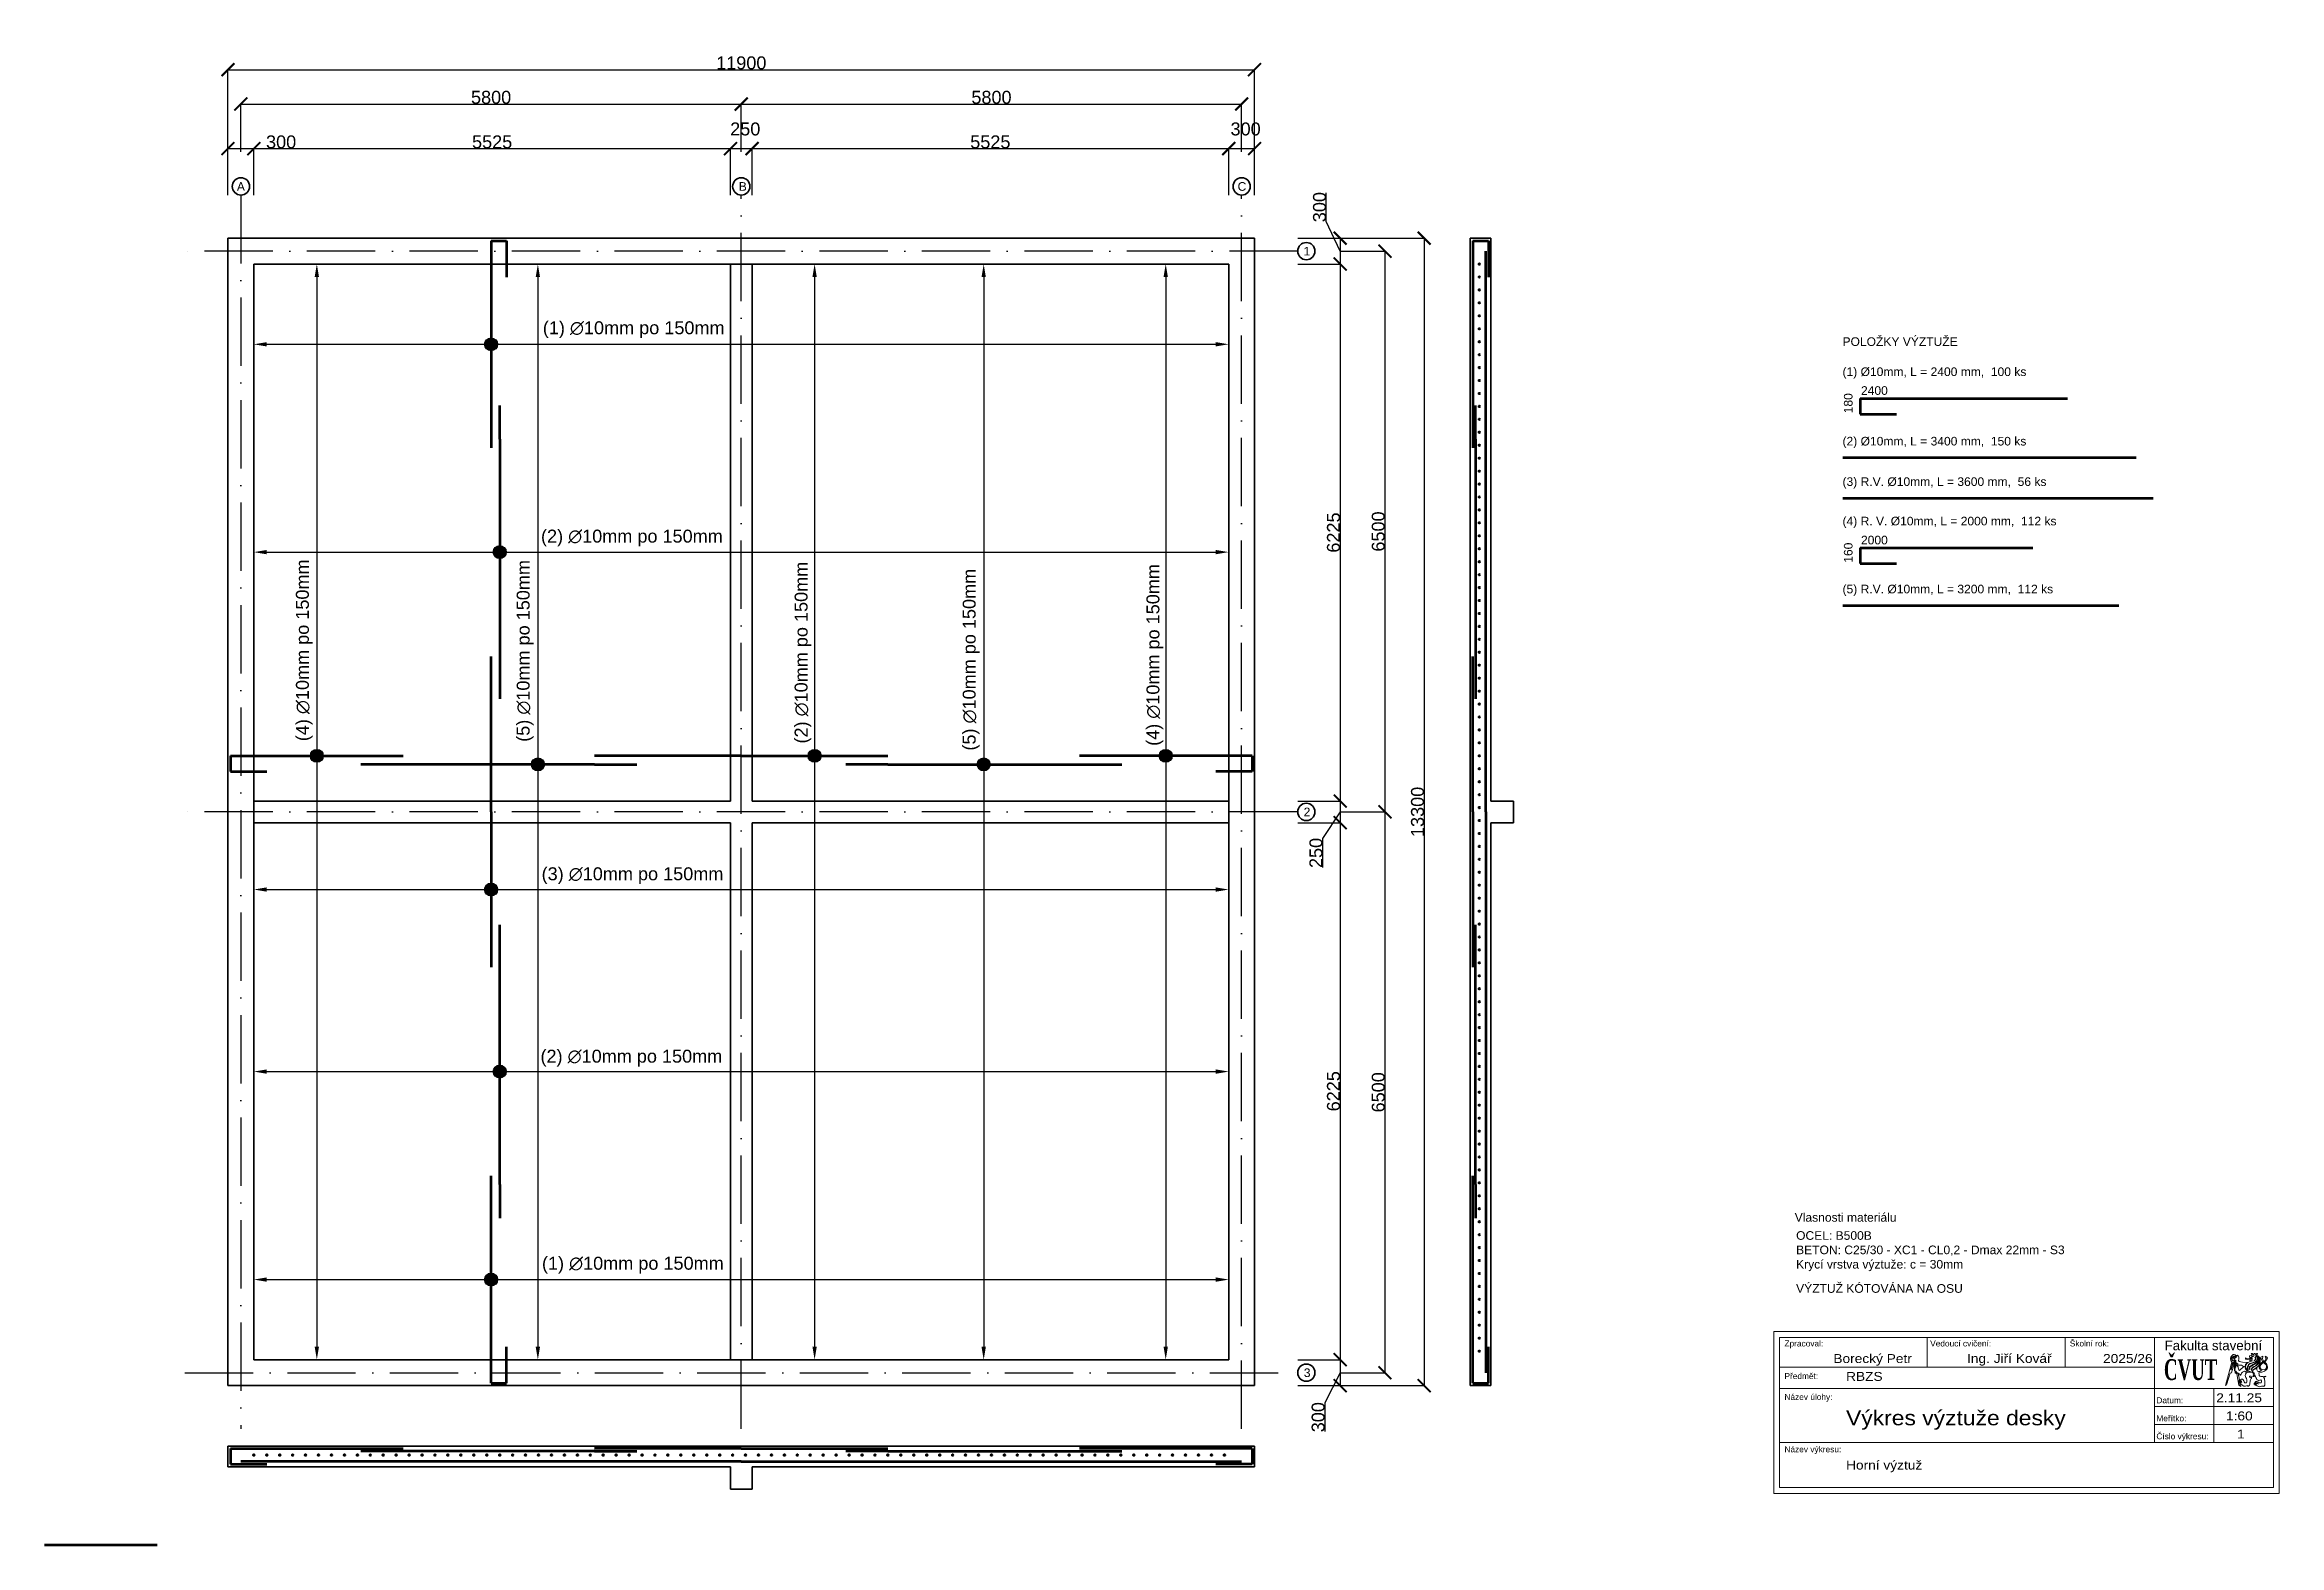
# Paper-space layout 'Rozvržení1' of a CAD drawing. Header units: millimetres. Extents: x -1303 to 24600, y 0 to 17394.
# The model-space entities are those that its viewports show. They can reach past a viewport. Long polylines and large blocks are cut down to what shows.
import ezdxf
from ezdxf.enums import TextEntityAlignment as Align

# ---------------------------------------------------------------- set-up
doc = ezdxf.new("R2010")
doc.units = ezdxf.units.MM
doc.linetypes.add('ACAD_ISO10W100', pattern=[18, 12, -3, 0, -3])
for name, color, linetype in [('kóty', 210, 'Continuous'), ('osy', 7, 'ACAD_ISO10W100'), ('ramecek', 80, 'Continuous')]:
    doc.layers.add(name, color=color, linetype=linetype)
for name, color, linetype, lineweight in [('obrys budovi', 7, 'Continuous', 35), ('TENKÁ PLNÁ ČÁRA', 7, 'Continuous', 18), ('Texty', 7, 'Continuous', 15), ('VELMI TLUSTÁ PLNÁ ČÁRA', 1, 'Continuous', 70), ('výztuž', 10, 'Continuous', 70)]:
    doc.layers.add(name, color=color, linetype=linetype, lineweight=lineweight)
doc.layers.get('ramecek').off()
doc.styles.add('osy', font='arial.ttf', dxfattribs={"height": 100})
doc.styles.add('POPIS', font='arial.ttf')
doc.styles.add('SE-STINEM', font='timesbd.ttf')
doc.styles.get("Standard").update_dxf_attribs({"font": 'arial.ttf'})
doc.dimstyles.new('kotyyy', dxfattribs={"dimtxt": 150, "dimasz": 150, "dimexe": 1.25, "dimexo": 500, "dimtad": 1, "dimtxsty": 'Standard', "dimblk": 'ARCHTICK', "dimcen": 2.5, "dimadec": 0, "dimazin": 0, "dimtfac": 1, "dimtmove": 0, "dimatfit": 3, "dimldrblk": 'ARCHTICK', "dimfxl": 1, "dimarcsym": 0})
doc.dimstyles.new('OZNACENI VYZTUZI', dxfattribs={"dimtxt": 150, "dimasz": 150, "dimexe": 1.25, "dimexo": 500, "dimtad": 1, "dimtxsty": 'Standard', "dimcen": 2.5, "dimadec": 0, "dimazin": 0, "dimtfac": 1, "dimtmove": 0, "dimatfit": 3, "dimldrblk": 'ARCHTICK', "dimfxl": 1, "dimarcsym": 0})

psp = doc.layouts.new('Rozvržení1')

# ---------------------------------------------------------------- texts
at = {"layer": 'TENKÁ PLNÁ ČÁRA', "char_height": 100, "attachment_point": 1}
for s, width, heights, insert in [('POLOŽKY VÝZTUŽE', 3479.81, [0], (19537, 14002)), ('(1) %%C10mm, L = 2400 mm,  100 ks ', 2731.23, [142], (19537, 13653)), ('2400', 205.24, [158], (19751, 13435)), ('(2) %%C10mm, L = 3400 mm,  150 ks ', 2387.06, [123], (19537, 12848)), ('(3) R.V. %%C10mm, L = 3600 mm,  56 ks ', 2687.57, [135], (19537, 12379)), ('(4) R. V. %%C10mm, L = 2000 mm,  112 ks ', 2708.21, [194], (19537, 11922)), ('2000', 205.24, [158], (19751, 11702)), ('(5) R.V. %%C10mm, L = 3200 mm,  112 ks ', 2687.57, [135], (19537, 11134)), ('\\A1;\\pxi-3,l4,t4;OCEL: B500B\\PBETON: C25/30 - XC1 - CL0,2 - Dmax 22mm - S3\\PKrycí vrstva výztuže: c = 30mm', 3815.22, [489], (18899, 3641)), ('\\A1;\\pxi-3,l4,t4;VÝZTUŽ KÓTOVÁNA NA OSU', 3815.22, [0], (18899, 3027))]:
    psp.add_mtext_dynamic_manual_height_columns(s, width=width, gutter_width=12.5, heights=heights, dxfattribs=dict(at, insert=insert))
at = {"layer": 'TENKÁ PLNÁ ČÁRA', "char_height": 100, "attachment_point": 1, "rotation": 90}
for s, insert in [('180', (19553, 13121)), ('160', (19553, 11389))]:
    psp.add_mtext_dynamic_manual_height_columns(s, width=205.24, gutter_width=12.5, heights=[158], dxfattribs=dict(at, insert=insert))
at = {"layer": 'Texty', "style": 'POPIS'}
for s, height, p in [('Zpracoval:', 69, (18864, 2305)), ('Vedoucí cvičení:', 68.95, (20553, 2305)), ('Školní rok:', 68.95, (22171, 2305)), ('Předmět:', 69, (18864, 1927)), ('Název úlohy:', 68.95, (18864, 1685)), ('Datum:', 69, (23175, 1646)), ('Číslo výkresu:', 68.95, (23175, 1229)), ('Meřítko:', 69, (23175, 1437)), ('Název výkresu:', 68.95, (18864, 1078))]:
    psp.add_text(s, height=height, dxfattribs=at).set_placement(p)
psp.add_text('Fakulta stavební', height=110.32, dxfattribs=at).set_placement((23836, 2261), align=Align.CENTER)
at = {"layer": 'Texty', "style": 'POPIS', "width": 1.1}
for s, height, p in [('Borecký Petr', 103.43, (19431, 2113)), ('Ing. Jiří Kovář', 103.43, (20980, 2114)), ('2025/26', 103.4, (22557, 2114)), ('RBZS', 103.4, (19578, 1906)), ('Výkres výztuže desky', 172.38, (19578, 1391)), ('2.11.25', 103.4, (23869, 1658)), ('1:60', 103.4, (23982, 1448)), ('1', 103, (24111, 1238)), ('Horní výztuž', 103.43, (19578, 878))]:
    psp.add_text(s, height=height, dxfattribs=at).set_placement(p)
at = {"layer": 'Texty', "style": 'SE-STINEM', "width": 0.6}
psp.add_text('ČVUT', height=241.3, dxfattribs=at).set_placement((23572, 1916), align=Align.CENTER)
at = {"layer": 'Texty', "color": 1, "insert": (18983, 3851), "char_height": 100, "attachment_point": 1}
psp.add_mtext_dynamic_manual_height_columns('Vlasnosti materiálu', width=3479.81, gutter_width=12.5, heights=[0], dxfattribs=at)

msp = doc.modelspace()

# ---------------------------------------------------------------- texts
at = {"layer": 'obrys budovi', "char_height": 100, "attachment_point": 1, "style": 'osy'}
for s, insert in [('A', (103.16, 13949.483)), ('B', (5920.682, 13949.483)), ('C', (11703.16, 13949.483)), ('1', (12467.275, 13199.483)), ('2', (12468.629, 6699.483)), ('3', (12470.751, 199.483))]:
    msp.add_mtext_dynamic_manual_height_columns(s, width=182.34185, gutter_width=500, heights=[0], dxfattribs=dict(at, insert=insert))

# ---------------------------------------------------------------- blocks, each defined once
blk = doc.blocks.new('_ArchTick')
at = {"color": 0, "linetype": 'ByBlock', "const_width": 0.15}
blk.add_lwpolyline([(-0.5, -0.5), (0.5, 0.5)], dxfattribs=at)
blk = doc.blocks.new('*D4')
at = {"layer": 'Defpoints', "color": 0, "transparency": 16777216}
for p in [(300, 14338), (0, 13300), (300, 13300)]:
    blk.add_point(p, dxfattribs=at)
at = {"layer": 'kóty', "color": 0, "lineweight": -2, "transparency": 16777216}
for p, q in [((0, 13800), (0, 14339)), ((0, 14338), (300, 14338)), ((300, 13800), (300, 14339)), ((300, 14338), (782, 14338))]:
    blk.add_line(p, q, dxfattribs=at)
at = {"layer": 'kóty', "color": 0, "lineweight": -2, "transparency": 16777216, "xscale": 150, "yscale": 150, "zscale": 150, "rotation": 180}
blk.add_blockref('_ArchTick', (0, 14338), dxfattribs=at)
at = {"layer": 'kóty', "color": 0, "lineweight": -2, "transparency": 16777216, "xscale": 150, "yscale": 150, "zscale": 150}
blk.add_blockref('_ArchTick', (300, 14338), dxfattribs=at)
at = {"layer": 'kóty', "color": 0, "transparency": 16777216, "insert": (616, 14415), "char_height": 150, "attachment_point": 5}
blk.add_mtext('300', dxfattribs=at)
blk = doc.blocks.new('*D5')
at = {"layer": 'Defpoints', "color": 0, "transparency": 16777216}
for p in [(5825, 14338), (300, 13300), (5825, 13300)]:
    blk.add_point(p, dxfattribs=at)
at = {"layer": 'kóty', "color": 0, "lineweight": -2, "transparency": 16777216}
for p, q in [((300, 13800), (300, 14339)), ((300, 14338), (5825, 14338)), ((5825, 13800), (5825, 14339))]:
    blk.add_line(p, q, dxfattribs=at)
at = {"layer": 'kóty', "color": 0, "lineweight": -2, "transparency": 16777216, "xscale": 150, "yscale": 150, "zscale": 150, "rotation": 180}
blk.add_blockref('_ArchTick', (300, 14338), dxfattribs=at)
at = {"layer": 'kóty', "color": 0, "lineweight": -2, "transparency": 16777216, "xscale": 150, "yscale": 150, "zscale": 150}
blk.add_blockref('_ArchTick', (5825, 14338), dxfattribs=at)
at = {"layer": 'kóty', "color": 0, "transparency": 16777216, "insert": (3062, 14415), "char_height": 150, "attachment_point": 5}
blk.add_mtext('5525', dxfattribs=at)
blk = doc.blocks.new('*D6')
at = {"layer": 'Defpoints', "color": 0, "transparency": 16777216}
for p in [(6075, 14338), (5825, 13300), (6075, 13300)]:
    blk.add_point(p, dxfattribs=at)
at = {"layer": 'kóty', "color": 0, "lineweight": -2, "transparency": 16777216}
for p, q in [((5825, 13800), (5825, 14339)), ((5825, 14338), (6075, 14338)), ((6075, 13800), (6075, 14339))]:
    blk.add_line(p, q, dxfattribs=at)
at = {"layer": 'kóty', "color": 0, "lineweight": -2, "transparency": 16777216, "xscale": 150, "yscale": 150, "zscale": 150, "rotation": 180}
blk.add_blockref('_ArchTick', (5825, 14338), dxfattribs=at)
at = {"layer": 'kóty', "color": 0, "lineweight": -2, "transparency": 16777216, "xscale": 150, "yscale": 150, "zscale": 150}
blk.add_blockref('_ArchTick', (6075, 14338), dxfattribs=at)
at = {"layer": 'kóty', "color": 0, "transparency": 16777216, "insert": (5996, 14565), "char_height": 150, "attachment_point": 5}
blk.add_mtext('250', dxfattribs=at)
blk = doc.blocks.new('*D7')
at = {"layer": 'Defpoints', "color": 0, "transparency": 16777216}
for p in [(11600, 14338), (6075, 13300), (11600, 13300)]:
    blk.add_point(p, dxfattribs=at)
at = {"layer": 'kóty', "color": 0, "lineweight": -2, "transparency": 16777216}
for p, q in [((6075, 13800), (6075, 14339)), ((6075, 14338), (11600, 14338)), ((11600, 13800), (11600, 14339))]:
    blk.add_line(p, q, dxfattribs=at)
at = {"layer": 'kóty', "color": 0, "lineweight": -2, "transparency": 16777216, "xscale": 150, "yscale": 150, "zscale": 150, "rotation": 180}
blk.add_blockref('_ArchTick', (6075, 14338), dxfattribs=at)
at = {"layer": 'kóty', "color": 0, "lineweight": -2, "transparency": 16777216, "xscale": 150, "yscale": 150, "zscale": 150}
blk.add_blockref('_ArchTick', (11600, 14338), dxfattribs=at)
at = {"layer": 'kóty', "color": 0, "transparency": 16777216, "insert": (8837, 14415), "char_height": 150, "attachment_point": 5}
blk.add_mtext('5525', dxfattribs=at)
blk = doc.blocks.new('*D8')
at = {"layer": 'Defpoints', "color": 0, "transparency": 16777216}
for p in [(11900, 14338), (11600, 13300), (11900, 13300)]:
    blk.add_point(p, dxfattribs=at)
at = {"layer": 'kóty', "color": 0, "lineweight": -2, "transparency": 16777216}
for p, q in [((11600, 13800), (11600, 14339)), ((11600, 14338), (11900, 14338)), ((11900, 13800), (11900, 14339))]:
    blk.add_line(p, q, dxfattribs=at)
at = {"layer": 'kóty', "color": 0, "lineweight": -2, "transparency": 16777216, "xscale": 150, "yscale": 150, "zscale": 150, "rotation": 180}
blk.add_blockref('_ArchTick', (11600, 14338), dxfattribs=at)
at = {"layer": 'kóty', "color": 0, "lineweight": -2, "transparency": 16777216, "xscale": 150, "yscale": 150, "zscale": 150}
blk.add_blockref('_ArchTick', (11900, 14338), dxfattribs=at)
at = {"layer": 'kóty', "color": 0, "transparency": 16777216, "insert": (11796, 14565), "char_height": 150, "attachment_point": 5}
blk.add_mtext('300', dxfattribs=at)
blk = doc.blocks.new('*D9')
at = {"layer": 'Defpoints', "color": 0, "transparency": 16777216}
for p in [(5950, 14855), (150, 13800), (5950, 13800)]:
    blk.add_point(p, dxfattribs=at)
at = {"layer": 'kóty', "color": 0, "lineweight": -2, "transparency": 16777216}
for p, q in [((150, 14300), (150, 14856)), ((150, 14855), (5950, 14855)), ((5950, 14300), (5950, 14856))]:
    blk.add_line(p, q, dxfattribs=at)
at = {"layer": 'kóty', "color": 0, "lineweight": -2, "transparency": 16777216, "xscale": 150, "yscale": 150, "zscale": 150, "rotation": 180}
blk.add_blockref('_ArchTick', (150, 14855), dxfattribs=at)
at = {"layer": 'kóty', "color": 0, "lineweight": -2, "transparency": 16777216, "xscale": 150, "yscale": 150, "zscale": 150}
blk.add_blockref('_ArchTick', (5950, 14855), dxfattribs=at)
at = {"layer": 'kóty', "color": 0, "transparency": 16777216, "insert": (3050, 14932), "char_height": 150, "attachment_point": 5}
blk.add_mtext('5800', dxfattribs=at)
blk = doc.blocks.new('*D10')
at = {"layer": 'Defpoints', "color": 0, "transparency": 16777216}
for p in [(11750, 14855), (5950, 13800), (11750, 13800)]:
    blk.add_point(p, dxfattribs=at)
at = {"layer": 'kóty', "color": 0, "lineweight": -2, "transparency": 16777216}
for p, q in [((5950, 14300), (5950, 14856)), ((5950, 14855), (11750, 14855)), ((11750, 14300), (11750, 14856))]:
    blk.add_line(p, q, dxfattribs=at)
at = {"layer": 'kóty', "color": 0, "lineweight": -2, "transparency": 16777216, "xscale": 150, "yscale": 150, "zscale": 150, "rotation": 180}
blk.add_blockref('_ArchTick', (5950, 14855), dxfattribs=at)
at = {"layer": 'kóty', "color": 0, "lineweight": -2, "transparency": 16777216, "xscale": 150, "yscale": 150, "zscale": 150}
blk.add_blockref('_ArchTick', (11750, 14855), dxfattribs=at)
at = {"layer": 'kóty', "color": 0, "transparency": 16777216, "insert": (8850, 14932), "char_height": 150, "attachment_point": 5}
blk.add_mtext('5800', dxfattribs=at)
blk = doc.blocks.new('*D11')
at = {"layer": 'Defpoints', "color": 0, "transparency": 16777216}
for p in [(11900, 15253), (0, 13300), (11900, 13300)]:
    blk.add_point(p, dxfattribs=at)
at = {"layer": 'kóty', "color": 0, "lineweight": -2, "transparency": 16777216}
for p, q in [((0, 13800), (0, 15255)), ((0, 15253), (11900, 15253)), ((11900, 13800), (11900, 15255))]:
    blk.add_line(p, q, dxfattribs=at)
at = {"layer": 'kóty', "color": 0, "lineweight": -2, "transparency": 16777216, "xscale": 150, "yscale": 150, "zscale": 150, "rotation": 180}
blk.add_blockref('_ArchTick', (0, 15253), dxfattribs=at)
at = {"layer": 'kóty', "color": 0, "lineweight": -2, "transparency": 16777216, "xscale": 150, "yscale": 150, "zscale": 150}
blk.add_blockref('_ArchTick', (11900, 15253), dxfattribs=at)
at = {"layer": 'kóty', "color": 0, "transparency": 16777216, "insert": (5950, 15331), "char_height": 150, "attachment_point": 5}
blk.add_mtext('11900', dxfattribs=at)
blk = doc.blocks.new('*D12')
at = {"layer": 'Defpoints', "color": 0, "transparency": 16777216}
for p in [(11900, 13000), (11900, 6775), (12892, 6775)]:
    blk.add_point(p, dxfattribs=at)
at = {"layer": 'kóty', "color": 0, "lineweight": -2, "transparency": 16777216}
for p, q in [((12400, 13000), (12894, 13000)), ((12892, 13000), (12892, 6775)), ((12400, 6775), (12894, 6775))]:
    blk.add_line(p, q, dxfattribs=at)
at = {"layer": 'kóty', "color": 0, "lineweight": -2, "transparency": 16777216, "xscale": 150, "yscale": 150, "zscale": 150}
for p, rotation in [((12892, 13000), 90), ((12892, 6775), 270)]:
    blk.add_blockref('_ArchTick', p, dxfattribs=dict(at, rotation=rotation))
at = {"layer": 'kóty', "color": 0, "transparency": 16777216, "insert": (12815, 9888), "char_height": 150, "attachment_point": 5, "rotation": 90}
blk.add_mtext('6225', dxfattribs=at)
blk = doc.blocks.new('*D13')
at = {"layer": 'Defpoints', "color": 0, "transparency": 16777216}
for p in [(11900, 6775), (11900, 6525), (12892, 6525)]:
    blk.add_point(p, dxfattribs=at)
at = {"layer": 'kóty', "color": 0, "lineweight": -2, "transparency": 16777216}
for p, q in [((12400, 6775), (12894, 6775)), ((12892, 6775), (12892, 6525)), ((12400, 6525), (12894, 6525)), ((12892, 6650), (12689, 6341)), ((12689, 6341), (12689, 6007))]:
    blk.add_line(p, q, dxfattribs=at)
at = {"layer": 'kóty', "color": 0, "lineweight": -2, "transparency": 16777216, "xscale": 150, "yscale": 150, "zscale": 150}
for p, rotation in [((12892, 6775), 90), ((12892, 6525), 270)]:
    blk.add_blockref('_ArchTick', p, dxfattribs=dict(at, rotation=rotation))
at = {"layer": 'kóty', "color": 0, "transparency": 16777216, "insert": (12612, 6174), "char_height": 150, "attachment_point": 5, "rotation": 90}
blk.add_mtext('250', dxfattribs=at)
blk = doc.blocks.new('*D14')
at = {"layer": 'Defpoints', "color": 0, "transparency": 16777216}
for p in [(11900, 6525), (11900, 300), (12892, 300)]:
    blk.add_point(p, dxfattribs=at)
at = {"layer": 'kóty', "color": 0, "lineweight": -2, "transparency": 16777216}
for p, q in [((12400, 6525), (12894, 6525)), ((12892, 6525), (12892, 300)), ((12400, 300), (12894, 300))]:
    blk.add_line(p, q, dxfattribs=at)
at = {"layer": 'kóty', "color": 0, "lineweight": -2, "transparency": 16777216, "xscale": 150, "yscale": 150, "zscale": 150}
for p, rotation in [((12892, 6525), 90), ((12892, 300), 270)]:
    blk.add_blockref('_ArchTick', p, dxfattribs=dict(at, rotation=rotation))
at = {"layer": 'kóty', "color": 0, "transparency": 16777216, "insert": (12815, 3412), "char_height": 150, "attachment_point": 5, "rotation": 90}
blk.add_mtext('6225', dxfattribs=at)
blk = doc.blocks.new('*D15')
at = {"layer": 'Defpoints', "color": 0, "transparency": 16777216}
for p in [(11900, 300), (11900, 0), (12892, 0)]:
    blk.add_point(p, dxfattribs=at)
at = {"layer": 'kóty', "color": 0, "lineweight": -2, "transparency": 16777216}
for p, q in [((12400, 300), (12894, 300)), ((12892, 300), (12892, 0)), ((12400, 0), (12894, 0)), ((12892, 150), (12714, -200)), ((12714, -200), (12714, -532))]:
    blk.add_line(p, q, dxfattribs=at)
at = {"layer": 'kóty', "color": 0, "lineweight": -2, "transparency": 16777216, "xscale": 150, "yscale": 150, "zscale": 150}
for p, rotation in [((12892, 300), 90), ((12892, 0), 270)]:
    blk.add_blockref('_ArchTick', p, dxfattribs=dict(at, rotation=rotation))
at = {"layer": 'kóty', "color": 0, "transparency": 16777216, "insert": (12637, -366), "char_height": 150, "attachment_point": 5, "rotation": 90}
blk.add_mtext('300', dxfattribs=at)
blk = doc.blocks.new('*D16')
at = {"layer": 'Defpoints', "color": 0, "transparency": 16777216}
for p in [(11900, 13300), (11900, 13000), (12892, 13000)]:
    blk.add_point(p, dxfattribs=at)
at = {"layer": 'kóty', "color": 0, "lineweight": -2, "transparency": 16777216}
for p, q in [((12730, 13494), (12730, 13826)), ((12892, 13150), (12730, 13494)), ((12400, 13300), (12894, 13300)), ((12892, 13300), (12892, 13000)), ((12400, 13000), (12894, 13000))]:
    blk.add_line(p, q, dxfattribs=at)
at = {"layer": 'kóty', "color": 0, "lineweight": -2, "transparency": 16777216, "xscale": 150, "yscale": 150, "zscale": 150}
for p, rotation in [((12892, 13300), 90), ((12892, 13000), 270)]:
    blk.add_blockref('_ArchTick', p, dxfattribs=dict(at, rotation=rotation))
at = {"layer": 'kóty', "color": 0, "transparency": 16777216, "insert": (12653, 13660), "char_height": 150, "attachment_point": 5, "rotation": 90}
blk.add_mtext('300', dxfattribs=at)
blk = doc.blocks.new('*D17')
at = {"layer": 'Defpoints', "color": 0, "transparency": 16777216}
for p in [(12400, 13150), (12400, 6650), (13411, 6650)]:
    blk.add_point(p, dxfattribs=at)
at = {"layer": 'kóty', "color": 0, "lineweight": -2, "transparency": 16777216}
for p, q in [((12900, 13150), (13412, 13150)), ((13411, 13150), (13411, 6650)), ((12900, 6650), (13412, 6650))]:
    blk.add_line(p, q, dxfattribs=at)
at = {"layer": 'kóty', "color": 0, "lineweight": -2, "transparency": 16777216, "xscale": 150, "yscale": 150, "zscale": 150}
for p, rotation in [((13411, 13150), 90), ((13411, 6650), 270)]:
    blk.add_blockref('_ArchTick', p, dxfattribs=dict(at, rotation=rotation))
at = {"layer": 'kóty', "color": 0, "transparency": 16777216, "insert": (13334, 9900), "char_height": 150, "attachment_point": 5, "rotation": 90}
blk.add_mtext('6500', dxfattribs=at)
blk = doc.blocks.new('*D18')
at = {"layer": 'Defpoints', "color": 0, "transparency": 16777216}
for p in [(12400, 6650), (12400, 150), (13411, 150)]:
    blk.add_point(p, dxfattribs=at)
at = {"layer": 'kóty', "color": 0, "lineweight": -2, "transparency": 16777216}
for p, q in [((12900, 6650), (13412, 6650)), ((13411, 6650), (13411, 150)), ((12900, 150), (13412, 150))]:
    blk.add_line(p, q, dxfattribs=at)
at = {"layer": 'kóty', "color": 0, "lineweight": -2, "transparency": 16777216, "xscale": 150, "yscale": 150, "zscale": 150}
for p, rotation in [((13411, 6650), 90), ((13411, 150), 270)]:
    blk.add_blockref('_ArchTick', p, dxfattribs=dict(at, rotation=rotation))
at = {"layer": 'kóty', "color": 0, "transparency": 16777216, "insert": (13334, 3400), "char_height": 150, "attachment_point": 5, "rotation": 90}
blk.add_mtext('6500', dxfattribs=at)
blk = doc.blocks.new('*D19')
at = {"layer": 'Defpoints', "color": 0, "transparency": 16777216}
for p in [(11900, 13300), (11900, 0), (13866, 0)]:
    blk.add_point(p, dxfattribs=at)
at = {"layer": 'kóty', "color": 0, "lineweight": -2, "transparency": 16777216}
for p, q in [((12400, 13300), (13867, 13300)), ((13866, 13300), (13866, 0)), ((12400, 0), (13867, 0))]:
    blk.add_line(p, q, dxfattribs=at)
at = {"layer": 'kóty', "color": 0, "lineweight": -2, "transparency": 16777216, "xscale": 150, "yscale": 150, "zscale": 150}
for p, rotation in [((13866, 13300), 90), ((13866, 0), 270)]:
    blk.add_blockref('_ArchTick', p, dxfattribs=dict(at, rotation=rotation))
at = {"layer": 'kóty', "color": 0, "transparency": 16777216, "insert": (13789, 6650), "char_height": 150, "attachment_point": 5, "rotation": 90}
blk.add_mtext('13300', dxfattribs=at)
blk = doc.blocks.new('*D36')
at = {"layer": 'Defpoints', "color": 0, "transparency": 16777216}
for p in [(300, 13000), (11600, 13000), (11600, 12070)]:
    blk.add_point(p, dxfattribs=at)
at = {"layer": 'kóty', "color": 0, "lineweight": -2, "transparency": 16777216}
for p, q in [((300, 12500), (300, 12069)), ((11600, 12500), (11600, 12069)), ((450, 12070), (11450, 12070))]:
    blk.add_line(p, q, dxfattribs=at)
at = {"layer": 'kóty', "color": 0, "transparency": 16777216}
for points in [[(450, 12095), (450, 12045), (300, 12070)], [(11450, 12095), (11450, 12045), (11600, 12070)]]:
    blk.add_solid(points, dxfattribs=at)
at = {"layer": 'kóty', "color": 0, "transparency": 16777216, "insert": (4703, 12239), "char_height": 150, "attachment_point": 5}
blk.add_mtext('(1) ∅10mm po 150mm ', dxfattribs=at)
blk = doc.blocks.new('*D37')
at = {"layer": 'Defpoints', "color": 0, "transparency": 16777216}
for p in [(300, 13000), (300, 300), (1030, 300)]:
    blk.add_point(p, dxfattribs=at)
at = {"layer": 'kóty', "color": 0, "lineweight": -2, "transparency": 16777216}
for p, q in [((800, 13000), (1031, 13000)), ((1030, 12850), (1030, 450)), ((800, 300), (1031, 300))]:
    blk.add_line(p, q, dxfattribs=at)
at = {"layer": 'kóty', "color": 0, "transparency": 16777216}
for points in [[(1005, 12850), (1055, 12850), (1030, 13000)], [(1005, 450), (1055, 450), (1030, 300)]]:
    blk.add_solid(points, dxfattribs=at)
at = {"layer": 'kóty', "color": 0, "transparency": 16777216, "insert": (885, 8523), "char_height": 150, "attachment_point": 5, "rotation": 90}
blk.add_mtext('(4) ∅10mm po 150mm', dxfattribs=at)
blk = doc.blocks.new('*D38')
at = {"layer": 'Defpoints', "color": 0, "transparency": 16777216}
for p in [(300, 10591), (11600, 10591), (11600, 9661)]:
    blk.add_point(p, dxfattribs=at)
at = {"layer": 'kóty', "color": 0, "lineweight": -2, "transparency": 16777216}
for p, q in [((300, 10091), (300, 9660)), ((11600, 10091), (11600, 9660)), ((450, 9661), (11450, 9661))]:
    blk.add_line(p, q, dxfattribs=at)
at = {"layer": 'kóty', "color": 0, "transparency": 16777216}
for points in [[(450, 9686), (450, 9636), (300, 9661)], [(11450, 9686), (11450, 9636), (11600, 9661)]]:
    blk.add_solid(points, dxfattribs=at)
at = {"layer": 'kóty', "color": 0, "transparency": 16777216, "insert": (4682, 9824), "char_height": 150, "width": 2195.92, "attachment_point": 5}
blk.add_mtext('(2) ∅10mm po 150mm ', dxfattribs=at)
blk = doc.blocks.new('*D39')
at = {"layer": 'Defpoints', "color": 0, "transparency": 16777216}
for p in [(300, 6680), (11600, 6680), (11600, 5750)]:
    blk.add_point(p, dxfattribs=at)
at = {"layer": 'kóty', "color": 0, "lineweight": -2, "transparency": 16777216}
for p, q in [((300, 6180), (300, 5749)), ((11600, 6180), (11600, 5749)), ((450, 5750), (11450, 5750))]:
    blk.add_line(p, q, dxfattribs=at)
at = {"layer": 'kóty', "color": 0, "transparency": 16777216}
for points in [[(450, 5775), (450, 5725), (300, 5750)], [(11450, 5775), (11450, 5725), (11600, 5750)]]:
    blk.add_solid(points, dxfattribs=at)
at = {"layer": 'kóty', "color": 0, "transparency": 16777216, "insert": (4689, 5910), "char_height": 150, "attachment_point": 5}
blk.add_mtext('(3) ∅10mm po 150mm ', dxfattribs=at)
blk = doc.blocks.new('*D40')
at = {"layer": 'Defpoints', "color": 0, "transparency": 16777216}
for p in [(300, 4570), (11600, 4570), (11600, 3640)]:
    blk.add_point(p, dxfattribs=at)
at = {"layer": 'kóty', "color": 0, "lineweight": -2, "transparency": 16777216}
for p, q in [((300, 4070), (300, 3639)), ((11600, 4070), (11600, 3639)), ((450, 3640), (11450, 3640))]:
    blk.add_line(p, q, dxfattribs=at)
at = {"layer": 'kóty', "color": 0, "transparency": 16777216}
for points in [[(450, 3665), (450, 3615), (300, 3640)], [(11450, 3665), (11450, 3615), (11600, 3640)]]:
    blk.add_solid(points, dxfattribs=at)
at = {"layer": 'kóty', "color": 0, "transparency": 16777216, "insert": (4676, 3796), "char_height": 150, "attachment_point": 5}
blk.add_mtext('(2) ∅10mm po 150mm ', dxfattribs=at)
blk = doc.blocks.new('*D41')
at = {"layer": 'Defpoints', "color": 0, "transparency": 16777216}
for p in [(300, 2159), (11600, 2159), (11600, 1229)]:
    blk.add_point(p, dxfattribs=at)
at = {"layer": 'kóty', "color": 0, "lineweight": -2, "transparency": 16777216}
for p, q in [((300, 1659), (300, 1228)), ((11600, 1659), (11600, 1228)), ((450, 1229), (11450, 1229))]:
    blk.add_line(p, q, dxfattribs=at)
at = {"layer": 'kóty', "color": 0, "transparency": 16777216}
for points in [[(450, 1254), (450, 1204), (300, 1229)], [(11450, 1254), (11450, 1204), (11600, 1229)]]:
    blk.add_solid(points, dxfattribs=at)
at = {"layer": 'kóty', "color": 0, "transparency": 16777216, "insert": (4693, 1396), "char_height": 150, "width": 2201.64, "attachment_point": 5}
blk.add_mtext('(1) ∅10mm po 150mm ', dxfattribs=at)
blk = doc.blocks.new('*D42')
at = {"layer": 'Defpoints', "color": 0, "transparency": 16777216}
for p in [(2976, 13000), (2976, 300), (3592, 300)]:
    blk.add_point(p, dxfattribs=at)
at = {"layer": 'kóty', "color": 0, "lineweight": -2, "transparency": 16777216}
for p, q in [((3476, 13000), (3593, 13000)), ((3592, 12850), (3592, 450)), ((3476, 300), (3593, 300))]:
    blk.add_line(p, q, dxfattribs=at)
at = {"layer": 'kóty', "color": 0, "transparency": 16777216}
for points in [[(3567, 12850), (3617, 12850), (3592, 13000)], [(3567, 450), (3617, 450), (3592, 300)]]:
    blk.add_solid(points, dxfattribs=at)
at = {"layer": 'kóty', "color": 0, "transparency": 16777216, "insert": (3444, 8516), "char_height": 150, "width": 2682.65, "attachment_point": 5, "rotation": 90}
blk.add_mtext('(5) ∅10mm po 150mm', dxfattribs=at)
blk = doc.blocks.new('*D43')
at = {"layer": 'Defpoints', "color": 0, "transparency": 16777216}
for p in [(6070, 13000), (6070, 300), (6800, 300)]:
    blk.add_point(p, dxfattribs=at)
at = {"layer": 'kóty', "color": 0, "lineweight": -2, "transparency": 16777216}
for p, q in [((6570, 13000), (6801, 13000)), ((6800, 12850), (6800, 450)), ((6570, 300), (6801, 300))]:
    blk.add_line(p, q, dxfattribs=at)
at = {"layer": 'kóty', "color": 0, "transparency": 16777216}
for points in [[(6775, 12850), (6825, 12850), (6800, 13000)], [(6775, 450), (6825, 450), (6800, 300)]]:
    blk.add_solid(points, dxfattribs=at)
at = {"layer": 'kóty', "color": 0, "transparency": 16777216, "insert": (6666, 8496), "char_height": 150, "attachment_point": 5, "rotation": 90}
blk.add_mtext('(2) ∅10mm po 150mm ', dxfattribs=at)
blk = doc.blocks.new('*D44')
at = {"layer": 'Defpoints', "color": 0, "transparency": 16777216}
for p in [(8030, 13000), (8030, 300), (8760, 300)]:
    blk.add_point(p, dxfattribs=at)
at = {"layer": 'kóty', "color": 0, "lineweight": -2, "transparency": 16777216}
for p, q in [((8530, 13000), (8761, 13000)), ((8760, 12850), (8760, 450)), ((8530, 300), (8761, 300))]:
    blk.add_line(p, q, dxfattribs=at)
at = {"layer": 'kóty', "color": 0, "transparency": 16777216}
for points in [[(8735, 12850), (8785, 12850), (8760, 13000)], [(8735, 450), (8785, 450), (8760, 300)]]:
    blk.add_solid(points, dxfattribs=at)
at = {"layer": 'kóty', "color": 0, "transparency": 16777216, "insert": (8614, 8414), "char_height": 150, "attachment_point": 5, "rotation": 90}
blk.add_mtext('(5) ∅10mm po 150mm ', dxfattribs=at)
blk = doc.blocks.new('*D45')
at = {"layer": 'Defpoints', "color": 0, "transparency": 16777216}
for p in [(10140, 13000), (10140, 300), (10870, 300)]:
    blk.add_point(p, dxfattribs=at)
at = {"layer": 'kóty', "color": 0, "lineweight": -2, "transparency": 16777216}
for p, q in [((10640, 13000), (10871, 13000)), ((10870, 12850), (10870, 450)), ((10640, 300), (10871, 300))]:
    blk.add_line(p, q, dxfattribs=at)
at = {"layer": 'kóty', "color": 0, "transparency": 16777216}
for points in [[(10845, 12850), (10895, 12850), (10870, 13000)], [(10845, 450), (10895, 450), (10870, 300)]]:
    blk.add_solid(points, dxfattribs=at)
at = {"layer": 'kóty', "color": 0, "transparency": 16777216, "insert": (10744, 8469), "char_height": 150, "attachment_point": 5, "rotation": 90}
blk.add_mtext('(4) ∅10mm po 150mm ', dxfattribs=at)
blk = doc.blocks.new('*U51')
at = {"layer": 'výztuž'}
blk.add_circle((0, 0), 5, dxfattribs=at)
blk = doc.blocks.new('*U52')
at = {"layer": 'výztuž', "color": 0, "linetype": 'ByBlock', "lineweight": -2, "transparency": 16777216}
for p in [(0, 0), (0, -150), (0, -300), (0, -450), (0, -600), (0, -750), (0, -900), (0, -1050), (0, -1200), (0, -1350), (0, -1500), (0, -1650), (0, -1800), (0, -1950), (0, -2100), (0, -2250), (0, -2400), (0, -2550), (0, -2700), (0, -2850), (0, -3000), (0, -3150), (0, -3300), (0, -3450), (0, -3600), (0, -3750), (0, -3900), (0, -4050), (0, -4200), (0, -4350), (0, -4500), (0, -4650), (0, -4800), (0, -4950), (0, -5100), (0, -5250), (0, -5400), (0, -5550), (0, -5700), (0, -5850), (0, -6000), (0, -6150), (0, -6300), (0, -6450), (0, -6600), (0, -6750), (0, -6900), (0, -7050), (0, -7200), (0, -7350), (0, -7500), (0, -7650), (0, -7800), (0, -7950), (0, -8100), (0, -8250), (0, -8400), (0, -8550), (0, -8700), (0, -8850), (0, -9000), (0, -9150), (0, -9300), (0, -9450), (0, -9600), (0, -9750), (0, -9900), (0, -10050), (0, -10200), (0, -10350), (0, -10500), (0, -10650), (0, -10800), (0, -10950), (0, -11100), (0, -11250), (0, -11400), (0, -11550), (0, -11700), (0, -11850), (0, -12000), (0, -12150), (0, -12300), (0, -12450), (0, -12600)]:
    blk.add_blockref('*U51', p, dxfattribs=at)
blk = doc.blocks.new('*U53')
at = {"layer": 'výztuž'}
blk.add_circle((0, 0), 5, dxfattribs=at)
blk = doc.blocks.new('*U54')
at = {"layer": 'výztuž', "color": 0, "linetype": 'ByBlock', "lineweight": -2, "transparency": 16777216}
for p in [(0, 0), (150, 0), (300, 0), (450, 0), (600, 0), (750, 0), (900, 0), (1050, 0), (1200, 0), (1350, 0), (1500, 0), (1650, 0), (1800, 0), (1950, 0), (2100, 0), (2250, 0), (2400, 0), (2550, 0), (2700, 0), (2850, 0), (3000, 0), (3150, 0), (3300, 0), (3450, 0), (3600, 0), (3750, 0), (3900, 0), (4050, 0), (4200, 0), (4350, 0), (4500, 0), (4650, 0), (4800, 0), (4950, 0), (5100, 0), (5250, 0), (5400, 0), (5550, 0), (5700, 0), (5850, 0), (6000, 0), (6150, 0), (6300, 0), (6450, 0), (6600, 0), (6750, 0), (6900, 0), (7050, 0), (7200, 0), (7350, 0), (7500, 0), (7650, 0), (7800, 0), (7950, 0), (8100, 0), (8250, 0), (8400, 0), (8550, 0), (8700, 0), (8850, 0), (9000, 0), (9150, 0), (9300, 0), (9450, 0), (9600, 0), (9750, 0), (9900, 0), (10050, 0), (10200, 0), (10350, 0), (10500, 0), (10650, 0), (10800, 0), (10950, 0), (11100, 0), (11250, 0)]:
    blk.add_blockref('*U53', p, dxfattribs=at)

# ---------------------------------------------------------------- dimensions: what is measured, and where the dimension line sits
at = {"layer": 'kóty'}
for base, p1, p2, picture, middle in [((11900, 15253.32), (0, 13300), (11900, 13300), '*D11', (5950, 15330.531)), ((5950, 14854.91), (150, 13800), (5950, 13800), '*D9', (3050, 14932.121)), ((300, 14337.856), (0, 13300), (300, 13300), '*D4', (616.024, 14415.118))]:
    dim = msp.add_linear_dim(base=base, p1=p1, p2=p2, dimstyle='kotyyy', dxfattribs=at)
    dim.commit()
    dim.dimension.update_dxf_attribs({"geometry": picture, "text_midpoint": middle})
for base, p1, p2, picture, middle in [((11750, 14854.91), (5950, 13800), (11750, 13800), '*D10', (8850, 14932.121)), ((5825, 14337.856), (300, 13300), (5825, 13300), '*D5', (3062.5, 14415.067)), ((6075, 14337.856), (5825, 13300), (6075, 13300), '*D6', (5995.625, 14565.067)), ((11600, 14337.856), (6075, 13300), (11600, 13300), '*D7', (8837.5, 14415.067)), ((11900, 14337.856), (11600, 13300), (11900, 13300), '*D8', (11795.625, 14565.118))]:
    dim = msp.add_linear_dim(base=base, p1=p1, p2=p2, dimstyle='kotyyy', override={"dimtmove": 1}, dxfattribs=at)
    dim.commit()
    dim.dimension.update_dxf_attribs({"geometry": picture, "text_midpoint": middle})
for base, p1, p2, picture, middle in [((12892.496, 13000), (11900, 13300), (11900, 13000), '*D16', (12730.185, 13494.149)), ((12892.496, 6525), (11900, 6775), (11900, 6525), '*D13', (12689.265, 6340.763)), ((12892.496, 0), (11900, 300), (11900, 0), '*D15', (12714.221, -200.576))]:
    dim = msp.add_linear_dim(base=base, p1=p1, p2=p2, angle=90, dimstyle='kotyyy', override={"dimtmove": 1}, dxfattribs=at)
    dim.commit()
    dim.dimension.update_dxf_attribs({"geometry": picture, "text_midpoint": middle, "dimtype": 160})
for base, p1, p2, picture, middle in [((13866.159, 0), (11900, 13300), (11900, 0), '*D19', (13788.897, 6650)), ((13410.791, 6650), (12400, 13150), (12400, 6650), '*D17', (13333.58, 9900))]:
    dim = msp.add_linear_dim(base=base, p1=p1, p2=p2, angle=90, dimstyle='kotyyy', dxfattribs=at)
    dim.commit()
    dim.dimension.update_dxf_attribs({"geometry": picture, "text_midpoint": middle})
for base, p1, p2, text, picture, middle in [((11600, 12070), (300, 13000), (11600, 13000), '(1) ∅10mm po 150mm ', '*D36', (4703.133, 12239.033)), ((11600, 9661.25), (300, 10591.25), (11600, 10591.25), '(2) ∅10mm po 150mm ', '*D38', (4681.603, 9823.692)), ((11600, 5750), (300, 6680), (11600, 6680), '(3) ∅10mm po 150mm ', '*D39', (4688.746, 5909.996)), ((11600, 3640), (300, 4570), (11600, 4570), '(2) ∅10mm po 150mm ', '*D40', (4676.32, 3795.783)), ((11600, 1228.75), (300, 2158.75), (11600, 2158.75), '(1) ∅10mm po 150mm ', '*D41', (4693.471, 1395.803))]:
    dim = msp.add_linear_dim(base=base, p1=p1, p2=p2, text=text, dimstyle='OZNACENI VYZTUZI', override={"dimtmove": 2}, dxfattribs=at)
    dim.commit()
    dim.dimension.update_dxf_attribs({"geometry": picture, "text_midpoint": middle, "dimtype": 160})
for base, p1, p2, text, picture, middle in [((1030, 300), (300, 13000), (300, 300), '(4) ∅10mm po 150mm', '*D37', (884.864, 8523.27)), ((3592.111, 300), (2976.486, 13000), (2976.486, 300), '(5) ∅10mm po 150mm', '*D42', (3443.749, 8515.975)), ((6800, 300), (6070, 13000), (6070, 300), '(2) ∅10mm po 150mm ', '*D43', (6666.144, 8496.074)), ((8760, 300), (8030, 13000), (8030, 300), '(5) ∅10mm po 150mm ', '*D44', (8614.223, 8414.182)), ((10870, 300), (10140, 13000), (10140, 300), '(4) ∅10mm po 150mm ', '*D45', (10744.364, 8468.777))]:
    dim = msp.add_linear_dim(base=base, p1=p1, p2=p2, angle=90, text=text, dimstyle='OZNACENI VYZTUZI', override={"dimtmove": 2}, dxfattribs=at)
    dim.commit()
    dim.dimension.update_dxf_attribs({"geometry": picture, "text_midpoint": middle, "dimtype": 160})
for base, p1, p2, picture, middle in [((12892.496, 6775), (11900, 13000), (11900, 6775), '*D12', (12815.285, 9887.5)), ((12892.496, 300), (11900, 6525), (11900, 300), '*D14', (12815.285, 3412.5)), ((13410.791, 150), (12400, 6650), (12400, 150), '*D18', (13333.58, 3400))]:
    dim = msp.add_linear_dim(base=base, p1=p1, p2=p2, angle=90, dimstyle='kotyyy', override={"dimtmove": 1}, dxfattribs=at)
    dim.commit()
    dim.dimension.update_dxf_attribs({"geometry": picture, "text_midpoint": middle})

# ---------------------------------------------------------------- hatches: boundary and pattern name
at = {"layer": 'kóty'}
h = msp.add_hatch(color=256, dxfattribs=at)
h.dxf.hatch_style = 1
h.paths.add_polyline_path([(2975, 12070), (3125, 12070, 1)])
h.paths.add_polyline_path([(3125, 12070), (2975, 12070, 1)])
h = msp.add_hatch(color=256, dxfattribs=at)
h.dxf.hatch_style = 1
h.paths.add_polyline_path([(3075, 9661.25), (3225, 9661.25, 1)])
h.paths.add_polyline_path([(3225, 9661.25), (3075, 9661.25, 1)])
h = msp.add_hatch(color=256, dxfattribs=at)
h.dxf.hatch_style = 1
h.paths.add_polyline_path([(955, 7300), (1105, 7300, 1)])
h.paths.add_polyline_path([(1105, 7300), (955, 7300, 1)])
h = msp.add_hatch(color=256, dxfattribs=at)
h.dxf.hatch_style = 1
h.paths.add_polyline_path([(3517.111, 7200), (3667.111, 7200, 1)])
h.paths.add_polyline_path([(3667.111, 7200), (3517.111, 7200, 1)])
h = msp.add_hatch(color=256, dxfattribs=at)
h.dxf.hatch_style = 1
h.paths.add_polyline_path([(6725, 7300), (6875, 7300, 1)])
h.paths.add_polyline_path([(6875, 7300), (6725, 7300, 1)])
h = msp.add_hatch(color=256, dxfattribs=at)
h.dxf.hatch_style = 1
h.paths.add_polyline_path([(8685, 7200), (8835, 7200, 1)])
h.paths.add_polyline_path([(8835, 7200), (8685, 7200, 1)])
h = msp.add_hatch(color=256, dxfattribs=at)
h.dxf.hatch_style = 1
h.paths.add_polyline_path([(10795, 7300), (10945, 7300, 1)])
h.paths.add_polyline_path([(10945, 7300), (10795, 7300, 1)])
h = msp.add_hatch(color=256, dxfattribs=at)
h.dxf.hatch_style = 1
h.paths.add_polyline_path([(2975, 5750), (3125, 5750, 1)])
h.paths.add_polyline_path([(3125, 5750), (2975, 5750, 1)])
h = msp.add_hatch(color=256, dxfattribs=at)
h.dxf.hatch_style = 1
h.paths.add_polyline_path([(3075, 3640), (3225, 3640, 1)])
h.paths.add_polyline_path([(3225, 3640), (3075, 3640, 1)])
h = msp.add_hatch(color=256, dxfattribs=at)
h.dxf.hatch_style = 1
h.paths.add_polyline_path([(2975, 1228.75), (3125, 1228.75, 1)])
h.paths.add_polyline_path([(3125, 1228.75), (2975, 1228.75, 1)])

# ---------------------------------------------------------------- linework, layer by layer
for centre in [(3050, 12070), (3150, 9661.25), (1030, 7300), (3592.111, 7200), (6800, 7300), (8760, 7200), (10870, 7300), (3050, 5750), (3150, 3640), (3050, 1228.75)]:
    msp.add_circle(centre, 75, dxfattribs=at)
at = {"layer": 'obrys budovi'}
for p, q in [((11900, 13300), (0, 13300)), ((0, 13300), (0, 0)), ((11900, 0), (11900, 13300)), ((14400, 13300), (14640, 13300)), ((14400, 0), (14400, 13300)), ((14640, 13300), (14640, 6800)), ((300, 13000), (300, 300)), ((11600, 13000), (300, 13000)), ((11600, 300), (11600, 13000)), ((14640, 6800), (14640, 6775)), ((14640, 6775), (14900, 6775)), ((14900, 6775), (14900, 6550)), ((14640, 6500), (14640, 6525)), ((14640, 6525), (14900, 6525)), ((14640, 6500), (14640, 0)), ((14900, 6550), (14900, 6525)), ((300, 300), (11600, 300)), ((0, 0), (11900, 0)), ((0, 0), (150, 0)), ((14640, 0), (14400, 0)), ((0, -700), (11900, -700)), ((0, -700), (0, -940)), ((11900, -940), (11900, -700)), ((0, -940), (5800, -940)), ((5800, -940), (5825, -940)), ((5825, -940), (5825, -1200)), ((6075, -940), (6100, -940)), ((6075, -940), (6075, -1200)), ((6100, -940), (11900, -940)), ((5825, -1200), (6075, -1200))]:
    msp.add_line(p, q, dxfattribs=at)
at = {"layer": 'obrys budovi', "linetype": 'ByBlock', "ltscale": 66}
for p, q in [((5825, 6775), (5825, 13000)), ((6075, 6775), (6075, 13000)), ((5825, 6775), (300, 6775)), ((11600, 6775), (6075, 6775)), ((5825, 6525), (300, 6525)), ((5825, 300), (5825, 6525)), ((11600, 6525), (6075, 6525)), ((6075, 300), (6075, 6525))]:
    msp.add_line(p, q, dxfattribs=at)
at = {"layer": 'obrys budovi'}
for centre in [(150, 13900), (5950, 13900), (11750, 13900), (12500, 13150), (12500, 6650), (12500, 150)]:
    msp.add_circle(centre, 100, dxfattribs=at)
at = {"layer": 'osy', "ltscale": 66}
for p, q in [((150, 13800), (150, -500)), ((5950, -500), (5950, 13800)), ((11750, -500), (11750, 13800)), ((12400, 13150), (-500, 13150)), ((12400, 6650), (-500, 6650)), ((-500, 150), (12400, 150))]:
    msp.add_line(p, q, dxfattribs=at)
at = {"layer": 'výztuž'}
for p, q in [((3050, 13270), (3230, 13270)), ((3050, 13270), (3050, 10870)), ((3230, 13270), (3230, 12850)), ((14430, 13270), (14610, 13270)), ((14430, 13270), (14430, 10870)), ((14610, 13270), (14610, 12850)), ((14580, 6650), (14580, 13150)), ((3150, 10970), (3150, 11360)), ((14460, 10970), (14460, 11360)), ((3150, 10970), (3150, 8350)), ((14460, 10970), (14460, 8350)), ((3050, 6650), (3050, 8450)), ((3150, 8350), (3150, 7960)), ((14430, 6650), (14430, 8450)), ((14460, 8350), (14460, 7960)), ((30, 7300), (30, 7120)), ((30, 7300), (2030, 7300)), ((5950, 7300), (4250, 7300)), ((5950, 7300), (7650, 7300)), ((11870, 7300), (9870, 7300)), ((11870, 7300), (11870, 7120)), ((30, 7120), (450, 7120)), ((2030, 7200), (1540, 7200)), ((4250, 7200), (2030, 7200)), ((4250, 7200), (4740, 7200)), ((7650, 7200), (7160, 7200)), ((7650, 7200), (9870, 7200)), ((9870, 7200), (10360, 7200)), ((11870, 7120), (11450, 7120)), ((3050, 6650), (3050, 4850)), ((14430, 6650), (14430, 4850)), ((14580, 6650), (14580, 150)), ((3150, 4950), (3150, 5340)), ((14460, 4950), (14460, 5340)), ((3150, 2330), (3150, 4950)), ((14460, 2330), (14460, 4950)), ((3050, 30), (3050, 2430)), ((14430, 30), (14430, 2430)), ((3150, 2330), (3150, 1940)), ((14460, 2330), (14460, 1940)), ((3230, 30), (3230, 450)), ((14610, 30), (14610, 450)), ((3050, 30), (3230, 30)), ((14430, 30), (14610, 30)), ((30, -730), (30, -910)), ((30, -730), (2030, -730)), ((2030, -760), (1540, -760)), ((4250, -760), (2030, -760)), ((5950, -730), (4250, -730)), ((4250, -760), (4740, -760)), ((5950, -730), (7650, -730)), ((7650, -760), (7160, -760)), ((7650, -760), (9870, -760)), ((11870, -730), (9870, -730)), ((9870, -760), (10360, -760)), ((11870, -730), (11870, -910)), ((30, -910), (450, -910)), ((5950, -880), (150, -880)), ((5950, -880), (11750, -880)), ((11870, -910), (11450, -910))]:
    msp.add_line(p, q, dxfattribs=at)

# ---------------------------------------------------------------- block references
for name, p in [('*U52', (14505, 13000)), ('*U54', (300, -805))]:
    msp.add_blockref(name, p, dxfattribs=at)

msp.set_redraw_order([(e.dxf.handle, doc.entitydb.next_handle()) for e in msp.query("TEXT MTEXT ATTDEF DIMENSION ARC_DIMENSION")])  # texts and dimensions are drawn at this point

# ---------------------------------------------------------------- linework, layer by layer
at = {"layer": 'Texty'}
for p, q in [((20518, 2408), (20518, 2063)), ((22118, 2408), (22118, 2063)), ((23152, 2408), (23152, 1193)), ((24050, 2124), (23975, 1851)), ((24035, 2169), (24040, 2182)), ((24035, 2157), (24035, 2169)), ((24040, 2144), (24035, 2157)), ((24037, 2032), (24060, 2119)), ((24040, 2182), (24047, 2194)), ((24040, 2144), (24047, 2132)), ((24067, 2114), (24042, 2032)), ((24047, 2194), (24066, 2211)), ((24055, 2182), (24047, 2169)), ((24047, 2169), (24047, 2157)), ((24047, 2157), (24057, 2144)), ((24047, 2132), (24072, 2119)), ((24047, 2001), (24072, 2092)), ((24060, 2119), (24050, 2124)), ((24072, 2194), (24055, 2182)), ((24060, 2182), (24055, 2169)), ((24055, 2169), (24055, 2157)), ((24055, 2157), (24062, 2144)), ((24057, 2144), (24080, 2132)), ((24075, 2182), (24060, 2182)), ((24080, 2139), (24062, 2144)), ((24066, 2211), (24077, 2212)), ((24067, 2169), (24077, 2174)), ((24067, 2169), (24077, 2169)), ((24072, 2092), (24067, 2114)), ((24082, 2192), (24072, 2194)), ((24077, 2174), (24072, 2182)), ((24077, 2157), (24072, 2144)), ((24072, 2144), (24085, 2149)), ((24072, 2119), (24080, 2072)), ((24074, 2146), (24074, 2146)), ((24074, 2146), (24074, 2146)), ((24074, 2146), (24075, 2146)), ((24077, 2212), (24090, 2207)), ((24077, 2157), (24085, 2169)), ((24077, 2169), (24077, 2157)), ((24090, 2144), (24080, 2139)), ((24090, 2082), (24080, 2132)), ((24080, 2072), (24090, 2082)), ((24105, 2194), (24082, 2192)), ((24110, 2192), (24082, 2189)), ((24082, 2189), (24085, 2182)), ((24082, 2069), (24110, 2082)), ((24105, 2182), (24085, 2169)), ((24085, 2182), (24105, 2182)), ((24085, 2149), (24095, 2144)), ((24085, 2149), (24090, 2144)), ((24090, 2139), (24085, 2137)), ((24085, 2137), (24095, 2084)), ((24090, 2207), (24097, 2199)), ((24095, 2114), (24090, 2139)), ((24095, 2144), (24097, 2132)), ((24105, 2107), (24095, 2114)), ((24095, 2084), (24107, 2087)), ((24097, 2199), (24110, 2202)), ((24097, 2119), (24097, 2132)), ((24112, 2107), (24097, 2119)), ((24110, 2192), (24105, 2194)), ((24107, 2087), (24105, 2107)), ((24110, 2202), (24127, 2194)), ((24110, 2082), (24122, 2069)), ((24122, 2099), (24112, 2107)), ((24115, 2094), (24122, 2099)), ((24122, 2087), (24115, 2094)), ((24160, 2089), (24122, 2087)), ((24127, 2194), (24130, 2182)), ((24130, 2157), (24127, 2144)), ((24127, 2144), (24135, 2132)), ((24130, 2182), (24130, 2169)), ((24130, 2169), (24130, 2157)), ((24135, 2132), (24172, 2124)), ((24175, 2082), (24160, 2089)), ((24172, 2124), (24228, 2119)), ((24175, 2082), (24185, 2072)), ((24185, 2069), (24205, 2077)), ((24185, 2072), (24205, 2077)), ((24208, 2082), (24205, 2077)), ((24205, 2077), (24205, 2069)), ((24208, 2174), (24208, 2169)), ((24208, 2174), (24213, 2169)), ((24208, 2169), (24210, 2157)), ((24210, 2094), (24208, 2082)), ((24210, 2157), (24230, 2152)), ((24218, 2107), (24210, 2094)), ((24213, 2082), (24210, 2069)), ((24213, 2169), (24223, 2162)), ((24215, 2094), (24213, 2082)), ((24223, 2107), (24215, 2094)), ((24228, 2119), (24218, 2107)), ((24223, 2162), (24235, 2162)), ((24235, 2119), (24223, 2107)), ((24230, 2152), (24248, 2157)), ((24233, 2069), (24235, 2082)), ((24235, 2162), (24278, 2169)), ((24265, 2132), (24235, 2119)), ((24235, 2082), (24243, 2094)), ((24243, 2082), (24238, 2069)), ((24243, 2094), (24260, 2107)), ((24250, 2094), (24243, 2082)), ((24248, 2157), (24278, 2164)), ((24273, 2107), (24250, 2094)), ((24253, 2197), (24283, 2202)), ((24253, 2197), (24258, 2169)), ((24255, 2069), (24270, 2082)), ((24258, 2169), (24273, 2182)), ((24273, 2152), (24260, 2157)), ((24260, 2157), (24260, 2137)), ((24260, 2137), (24270, 2142)), ((24260, 2107), (24298, 2119)), ((24263, 2069), (24280, 2082)), ((24290, 2137), (24265, 2132)), ((24270, 2142), (24278, 2142)), ((24270, 2082), (24293, 2094)), ((24273, 2182), (24290, 2174)), ((24285, 2157), (24273, 2152)), ((24273, 2107), (24308, 2119)), ((24280, 2207), (24275, 2222)), ((24275, 2222), (24288, 2222)), ((24278, 2169), (24290, 2174)), ((24278, 2164), (24288, 2162)), ((24278, 2142), (24290, 2137)), ((24310, 2207), (24280, 2207)), ((24280, 2082), (24328, 2107)), ((24283, 2202), (24283, 2194)), ((24283, 2194), (24285, 2189)), ((24285, 2189), (24298, 2189)), ((24288, 2162), (24285, 2157)), ((24288, 2222), (24293, 2214)), ((24293, 2214), (24303, 2214)), ((24293, 2094), (24315, 2107)), ((24298, 2189), (24303, 2194)), ((24298, 2119), (24323, 2132)), ((24323, 2082), (24298, 2069)), ((24303, 2214), (24308, 2222)), ((24303, 2194), (24310, 2207)), ((24303, 2137), (24313, 2144)), ((24308, 2222), (24320, 2222)), ((24308, 2119), (24335, 2132)), ((24310, 2069), (24333, 2082)), ((24313, 2144), (24323, 2157)), ((24313, 2144), (24328, 2157)), ((24315, 2107), (24335, 2119)), ((24318, 2177), (24323, 2182)), ((24323, 2169), (24318, 2177)), ((24320, 2222), (24323, 2214)), ((24323, 2214), (24330, 2214)), ((24343, 2207), (24323, 2207)), ((24333, 2194), (24323, 2207)), ((24323, 2182), (24333, 2194)), ((24323, 2177), (24333, 2182)), ((24328, 2169), (24323, 2177)), ((24323, 2157), (24323, 2169)), ((24323, 2132), (24338, 2144)), ((24338, 2094), (24323, 2082)), ((24328, 2157), (24328, 2169)), ((24328, 2107), (24345, 2119)), ((24330, 2214), (24335, 2222)), ((24333, 2182), (24338, 2194)), ((24333, 2082), (24348, 2094)), ((24335, 2222), (24348, 2222)), ((24335, 2202), (24360, 2194)), ((24338, 2194), (24335, 2202)), ((24345, 2144), (24335, 2132)), ((24335, 2119), (24353, 2132)), ((24345, 2157), (24338, 2144)), ((24353, 2107), (24338, 2094)), ((24348, 2222), (24343, 2207)), ((24348, 2169), (24345, 2157)), ((24350, 2157), (24345, 2144)), ((24345, 2119), (24358, 2132)), ((24348, 2194), (24353, 2182)), ((24348, 2194), (24348, 2182)), ((24348, 2182), (24348, 2169)), ((24348, 2094), (24360, 2107)), ((24348, 2069), (24360, 2082)), ((24353, 2169), (24350, 2157)), ((24353, 2182), (24353, 2169)), ((24353, 2132), (24358, 2144)), ((24360, 2119), (24353, 2107)), ((24358, 2144), (24360, 2157)), ((24358, 2132), (24363, 2144)), ((24368, 2182), (24360, 2194)), ((24360, 2157), (24363, 2169)), ((24365, 2132), (24360, 2119)), ((24360, 2107), (24365, 2119)), ((24360, 2082), (24368, 2094)), ((24365, 2177), (24363, 2177)), ((24363, 2169), (24363, 2177)), ((24363, 2144), (24365, 2157)), ((24368, 2169), (24365, 2177)), ((24365, 2157), (24368, 2169)), ((24368, 2144), (24365, 2132)), ((24365, 2119), (24370, 2132)), ((24370, 2082), (24365, 2069)), ((24375, 2169), (24368, 2182)), ((24371, 2156), (24368, 2144)), ((24368, 2094), (24373, 2107)), ((24370, 2132), (24373, 2144)), ((24375, 2094), (24370, 2082)), ((24373, 2144), (24371, 2156)), ((24373, 2107), (24378, 2119)), ((24378, 2157), (24375, 2169)), ((24385, 2107), (24375, 2094)), ((24380, 2144), (24378, 2157)), ((24378, 2119), (24380, 2132)), ((24378, 2069), (24380, 2082)), ((24380, 2132), (24380, 2144)), ((24380, 2082), (24390, 2094)), ((24383, 2169), (24385, 2182)), ((24393, 2157), (24383, 2169)), ((24385, 2182), (24410, 2194)), ((24398, 2119), (24385, 2107)), ((24390, 2094), (24403, 2107)), ((24405, 2127), (24393, 2157)), ((24423, 2132), (24398, 2119)), ((24403, 2107), (24418, 2119)), ((24408, 2182), (24405, 2169)), ((24405, 2169), (24405, 2162)), ((24405, 2162), (24415, 2137)), ((24415, 2137), (24405, 2127)), ((24410, 2194), (24408, 2182)), ((24418, 2119), (24435, 2132)), ((24420, 2114), (24433, 2122)), ((24420, 2114), (24430, 2107)), ((24435, 2144), (24423, 2132)), ((24430, 2107), (24443, 2094)), ((24433, 2122), (24448, 2107)), ((24435, 2194), (24440, 2182)), ((24435, 2194), (24455, 2182)), ((24443, 2157), (24435, 2144)), ((24448, 2144), (24435, 2132)), ((24440, 2182), (24443, 2169)), ((24443, 2169), (24443, 2157)), ((24443, 2094), (24450, 2082)), ((24455, 2157), (24448, 2144)), ((24448, 2107), (24455, 2094)), ((24450, 2082), (24453, 2069)), ((24455, 2182), (24463, 2169)), ((24463, 2169), (24455, 2157)), ((24455, 2094), (24460, 2082)), ((24460, 2082), (24463, 2069)), ((18808, 2063), (23152, 2063)), ((18808, 1819), (24531, 1819)), ((23842, 1819), (23842, 1193)), ((23975, 1851), (23992, 1871)), ((23992, 1871), (24030, 1994)), ((24030, 1994), (24047, 2001)), ((24042, 2032), (24037, 2032)), ((24075, 2044), (24085, 2057)), ((24090, 2049), (24075, 2044)), ((24080, 2062), (24082, 2069)), ((24095, 2069), (24080, 2062)), ((24080, 2022), (24082, 2032)), ((24090, 2024), (24080, 2022)), ((24082, 2032), (24090, 2044)), ((24085, 2057), (24095, 2069)), ((24087, 2024), (24107, 1997)), ((24087, 2024), (24090, 1999)), ((24090, 2044), (24090, 2049)), ((24097, 2019), (24090, 2024)), ((24090, 1999), (24107, 1987)), ((24102, 2007), (24097, 2019)), ((24110, 1999), (24102, 2007)), ((24107, 1997), (24125, 1992)), ((24107, 1987), (24132, 1856)), ((24122, 1994), (24110, 1999)), ((24122, 2069), (24125, 2057)), ((24135, 1989), (24122, 1994)), ((24125, 2057), (24127, 2044)), ((24125, 1992), (24140, 1917)), ((24127, 2044), (24130, 2032)), ((24140, 1917), (24127, 1899)), ((24127, 1899), (24127, 1892)), ((24127, 1892), (24140, 1892)), ((24130, 2032), (24140, 2027)), ((24132, 1856), (24155, 1839)), ((24142, 1982), (24135, 1989)), ((24140, 1892), (24135, 1882)), ((24135, 1882), (24137, 1874)), ((24137, 1894), (24155, 1907)), ((24140, 1907), (24137, 1894)), ((24137, 1874), (24142, 1882)), ((24140, 2027), (24145, 2032)), ((24152, 1919), (24140, 1907)), ((24147, 1894), (24140, 1882)), ((24140, 1882), (24145, 1882)), ((24142, 1974), (24142, 1982)), ((24142, 1974), (24152, 1974)), ((24142, 1882), (24145, 1879)), ((24145, 1879), (24142, 1856)), ((24142, 1856), (24147, 1861)), ((24145, 2032), (24157, 2044)), ((24145, 1882), (24155, 1894)), ((24160, 1907), (24147, 1894)), ((24152, 1882), (24147, 1869)), ((24147, 1869), (24160, 1869)), ((24147, 1861), (24155, 1839)), ((24152, 1974), (24157, 1982)), ((24160, 1924), (24152, 1919)), ((24165, 1894), (24152, 1882)), ((24155, 1907), (24160, 1907)), ((24155, 1894), (24165, 1894)), ((24157, 2044), (24172, 2057)), ((24157, 1982), (24160, 1994)), ((24160, 1994), (24172, 2007)), ((24172, 1927), (24160, 1924)), ((24160, 1869), (24170, 1856)), ((24170, 1856), (24187, 1844)), ((24185, 2069), (24172, 2057)), ((24172, 2007), (24197, 2019)), ((24172, 1927), (24182, 1919)), ((24182, 1919), (24187, 1907)), ((24185, 2072), (24185, 2069)), ((24187, 1907), (24192, 1894)), ((24187, 1844), (24210, 1844)), ((24192, 1894), (24202, 1882)), ((24197, 2019), (24215, 2007)), ((24202, 1882), (24218, 1882)), ((24205, 2069), (24205, 2057)), ((24205, 2057), (24210, 2044)), ((24205, 1969), (24210, 1982)), ((24208, 1957), (24205, 1969)), ((24213, 1944), (24208, 1957)), ((24210, 2069), (24213, 2057)), ((24210, 2044), (24215, 2032)), ((24210, 1982), (24215, 1994)), ((24210, 1844), (24230, 1851)), ((24213, 2057), (24218, 2044)), ((24218, 1932), (24213, 1944)), ((24233, 2019), (24215, 2032)), ((24215, 2007), (24233, 2019)), ((24215, 1994), (24243, 2007)), ((24218, 2044), (24223, 2032)), ((24223, 1919), (24218, 1932)), ((24218, 1882), (24225, 1894)), ((24223, 2032), (24248, 2019)), ((24225, 1907), (24223, 1919)), ((24225, 1894), (24225, 1907)), ((24230, 2057), (24233, 2069)), ((24233, 2044), (24230, 2057)), ((24230, 1851), (24233, 1844)), ((24240, 2032), (24233, 2044)), ((24233, 1844), (24238, 1844)), ((24238, 2069), (24235, 2057)), ((24235, 2057), (24238, 2044)), ((24238, 2044), (24240, 2032)), ((24238, 1844), (24243, 1844)), ((24243, 2007), (24285, 2007)), ((24243, 1844), (24255, 1856)), ((24248, 2019), (24285, 2007)), ((24253, 2057), (24255, 2069)), ((24253, 2044), (24253, 2057)), ((24260, 2032), (24253, 2044)), ((24255, 1957), (24260, 1962)), ((24255, 1949), (24255, 1957)), ((24265, 1944), (24255, 1949)), ((24255, 1856), (24258, 1869)), ((24258, 2057), (24263, 2069)), ((24258, 2044), (24258, 2057)), ((24260, 2032), (24258, 2044)), ((24258, 1869), (24260, 1882)), ((24260, 1962), (24273, 1962)), ((24260, 1882), (24263, 1894)), ((24263, 1907), (24265, 1919)), ((24263, 1894), (24263, 1907)), ((24283, 1944), (24265, 1944)), ((24265, 1919), (24273, 1932)), ((24273, 1962), (24298, 1957)), ((24273, 1932), (24283, 1944)), ((24285, 2057), (24278, 2044)), ((24278, 2044), (24278, 2032)), ((24278, 2032), (24280, 2024)), ((24280, 2024), (24283, 2032)), ((24283, 2044), (24290, 2057)), ((24283, 2032), (24283, 2044)), ((24298, 2069), (24285, 2057)), ((24285, 2007), (24288, 2019)), ((24298, 1994), (24285, 2007)), ((24288, 2019), (24298, 2032)), ((24290, 2057), (24310, 2069)), ((24293, 2019), (24300, 2032)), ((24293, 2007), (24293, 2019)), ((24308, 1994), (24293, 2007)), ((24298, 2032), (24313, 2044)), ((24300, 1982), (24298, 1994)), ((24298, 1974), (24300, 1982)), ((24300, 1969), (24298, 1974)), ((24298, 1957), (24310, 1957)), ((24323, 2044), (24300, 2032)), ((24310, 1967), (24300, 1969)), ((24315, 1882), (24305, 1869)), ((24305, 1869), (24310, 1866)), ((24313, 1982), (24308, 1994)), ((24320, 1969), (24310, 1967)), ((24310, 1957), (24323, 1962)), ((24310, 1866), (24320, 1882)), ((24313, 2044), (24330, 2057)), ((24320, 1969), (24313, 1982)), ((24323, 1894), (24315, 1882)), ((24348, 1882), (24315, 1869)), ((24315, 1869), (24315, 1856)), ((24325, 1869), (24315, 1856)), ((24323, 1962), (24320, 1969)), ((24320, 1882), (24325, 1882)), ((24340, 2057), (24323, 2044)), ((24325, 1957), (24323, 1962)), ((24328, 1899), (24323, 1894)), ((24328, 1944), (24325, 1957)), ((24325, 1882), (24348, 1882)), ((24340, 1877), (24325, 1869)), ((24330, 1869), (24325, 1856)), ((24330, 1856), (24325, 1856)), ((24335, 1932), (24328, 1944)), ((24335, 1899), (24328, 1899)), ((24330, 2057), (24348, 2069)), ((24340, 1874), (24330, 1869)), ((24343, 1849), (24330, 1856)), ((24340, 1919), (24335, 1932)), ((24340, 1899), (24335, 1899)), ((24338, 2044), (24340, 2057)), ((24338, 2032), (24338, 2044)), ((24348, 2019), (24338, 2032)), ((24348, 1917), (24340, 1919)), ((24350, 1894), (24340, 1899)), ((24348, 1877), (24340, 1877)), ((24348, 1874), (24340, 1874)), ((24350, 1844), (24343, 1849)), ((24360, 2014), (24348, 2019)), ((24358, 1912), (24348, 1917)), ((24360, 1869), (24348, 1877)), ((24360, 1869), (24348, 1874)), ((24368, 1882), (24350, 1894)), ((24360, 1839), (24350, 1844)), ((24373, 1914), (24358, 1912)), ((24373, 2014), (24360, 2014)), ((24373, 1836), (24360, 1839)), ((24398, 2007), (24363, 1999)), ((24363, 1999), (24363, 1994)), ((24363, 1994), (24365, 1982)), ((24365, 2069), (24368, 2057)), ((24365, 1982), (24368, 1969)), ((24368, 2057), (24373, 2044)), ((24368, 1969), (24373, 1962)), ((24388, 1882), (24368, 1882)), ((24373, 2044), (24378, 2032)), ((24385, 2019), (24373, 2014)), ((24373, 1962), (24385, 1957)), ((24385, 1917), (24373, 1914)), ((24385, 1839), (24373, 1836)), ((24380, 2057), (24378, 2069)), ((24378, 2032), (24393, 2022)), ((24385, 2044), (24380, 2057)), ((24398, 2039), (24385, 2044)), ((24393, 2022), (24385, 2019)), ((24385, 1957), (24413, 1957)), ((24385, 1917), (24393, 1907)), ((24395, 1844), (24385, 1839)), ((24393, 1894), (24388, 1882)), ((24393, 1907), (24393, 1894)), ((24415, 1844), (24395, 1844)), ((24410, 2032), (24398, 2039)), ((24430, 2019), (24398, 2007)), ((24435, 2039), (24410, 2032)), ((24413, 1957), (24443, 1962)), ((24445, 1957), (24415, 1944)), ((24415, 1944), (24430, 1932)), ((24415, 1839), (24415, 1844)), ((24423, 1844), (24415, 1839)), ((24433, 1856), (24423, 1844)), ((24448, 2032), (24430, 2019)), ((24430, 1932), (24430, 1919)), ((24430, 1919), (24433, 1907)), ((24433, 1907), (24433, 1894)), ((24433, 1894), (24433, 1882)), ((24433, 1882), (24433, 1869)), ((24433, 1869), (24433, 1856)), ((24443, 2044), (24435, 2039)), ((24450, 2057), (24443, 2044)), ((24443, 1962), (24445, 1957)), ((24460, 2044), (24448, 2032)), ((24453, 2069), (24450, 2057)), ((24463, 2057), (24460, 2044)), ((24463, 2069), (24463, 2057)), ((23152, 1610), (24531, 1610)), ((23152, 1401), (24531, 1401)), ((18808, 1193), (24531, 1193))]:
    psp.add_line(p, q, dxfattribs=at)
for points in [[(18739, 600), (24600, 600), (24600, 2477), (18739, 2477)], [(18808, 669), (24531, 669), (24531, 2408), (18808, 2408)]]:
    psp.add_lwpolyline(points, close=True, dxfattribs=at)
at = {"layer": 'VELMI TLUSTÁ PLNÁ ČÁRA'}
for p, q in [((19743, 13293), (21643, 13293)), ((19539, 12608), (22189, 12608)), ((19539, 12139), (22289, 12139)), ((19743, 11560), (21643, 11560)), ((19539, 10893), (22239, 10893))]:
    psp.add_line(p, q, dxfattribs=at)
at = {"layer": 'výztuž'}
for p, q in [((19743, 13293), (22143, 13293)), ((19743, 13293), (19743, 13113)), ((19743, 13113), (20163, 13113)), ((19539, 12608), (22939, 12608)), ((19539, 12139), (23139, 12139)), ((19743, 11560), (21743, 11560)), ((19743, 11560), (19743, 11380)), ((19743, 11380), (20163, 11380)), ((19539, 10893), (22739, 10893)), ((0, 0), (-1303, 0))]:
    psp.add_line(p, q, dxfattribs=at)

psp.set_redraw_order([(e.dxf.handle, doc.entitydb.next_handle()) for e in psp.query("TEXT MTEXT ATTDEF DIMENSION ARC_DIMENSION")])  # texts and dimensions are drawn at this point

# ---------------------------------------------------------------- viewports
at = {"layer": 'ramecek', "view_target_point": (20254.857, 6652.912)}
psp.add_viewport(center=(8161, 8947), size=(15992, 16893.4), view_center_point=(-12915.757, 443.148), view_height=16893.3668, dxfattribs=at)

doc.saveas('drawing.dxf')
